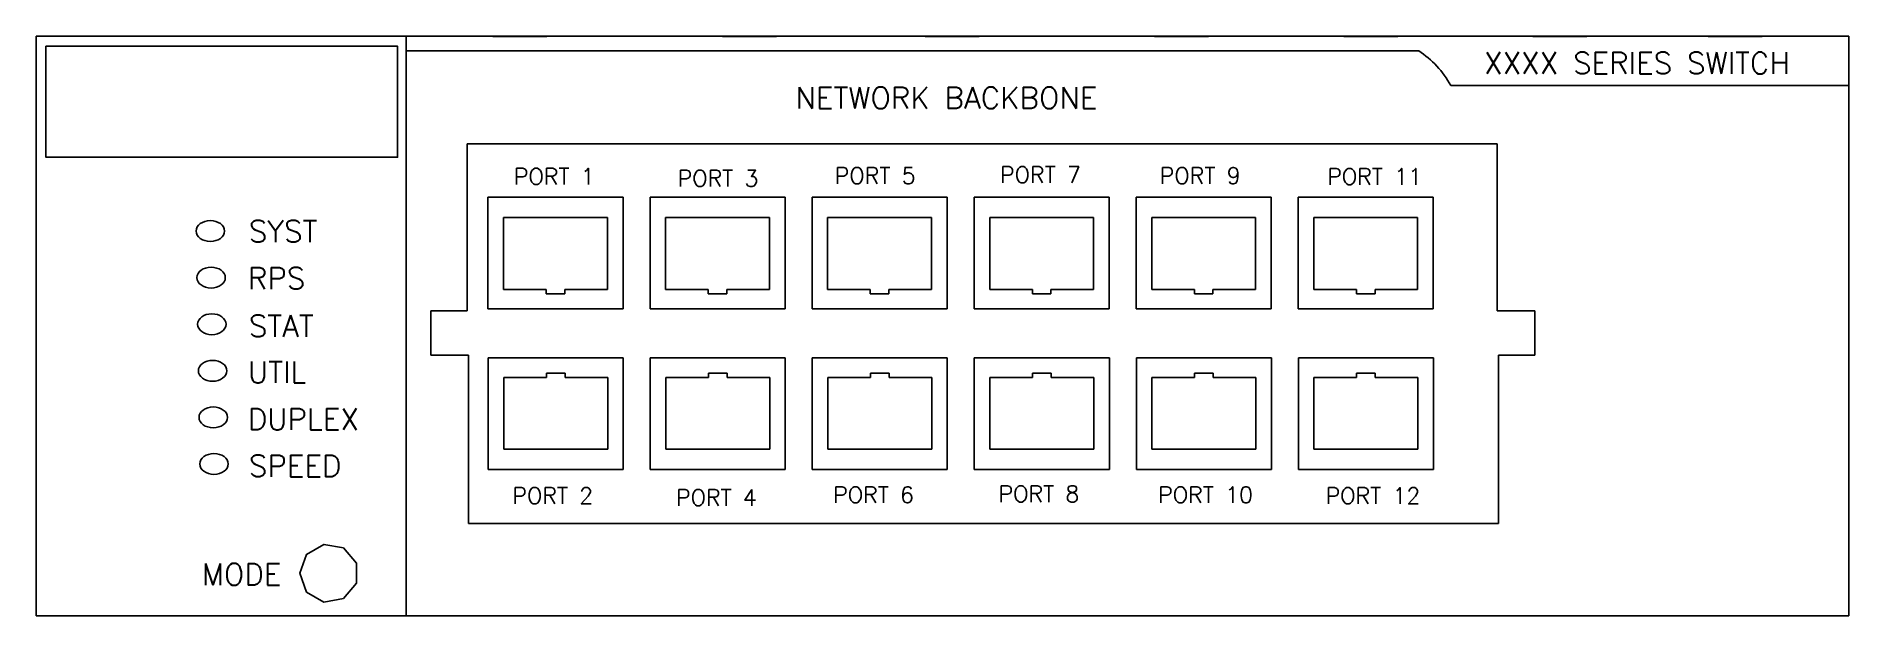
# Model space of a CAD drawing. Extents: x -2.4 to 62.2, y -8.6 to 10.3.
# Drawn here: x 50.219 to 54.413, y -1.469 to -0.129 of the extents above; entities that cross this region are included whole.
import ezdxf

# ---------------------------------------------------------------- set-up
doc = ezdxf.new("R2010")
doc.units = 0
doc.header["$LTSCALE"] = 0.25
doc.header["$MEASUREMENT"] = 0
doc.layers.get('0').update_dxf_attribs({"linetype": 'CONTINUOUS'})
doc.styles.get("Standard").update_dxf_attribs({"font": 'SIMPLEX.shx'})

# ---------------------------------------------------------------- blocks, each defined once
blk = doc.blocks.new('_SWITCH12')
at = {"color": 7, "ltscale": 0.5}
for p, q in [((3.9115, 3.8546), (7.25, 3.8546)), ((4.2373, 3.8544), (4.1123, 3.8544)), ((4.7686, 3.8544), (4.6436, 3.8544)), ((5.2373, 3.8544), (5.1123, 3.8544)), ((5.7686, 3.8544), (5.6436, 3.8544)), ((6.2061, 3.8544), (6.0811, 3.8544)), ((6.6436, 3.8544), (6.5186, 3.8544)), ((7.0498, 3.8544), (6.9248, 3.8544)), ((4.0524, 3.6062), (6.436, 3.6062)), ((4.1008, 3.4824), (4.4133, 3.4824)), ((4.1008, 3.4824), (4.1008, 3.2241)), ((4.4133, 3.4824), (4.4133, 3.2241)), ((4.4758, 3.4824), (4.7883, 3.4824)), ((4.4758, 3.4824), (4.4758, 3.2241)), ((4.7883, 3.4824), (4.7883, 3.2241)), ((4.8508, 3.4824), (5.1633, 3.4824)), ((4.8508, 3.4824), (4.8508, 3.2241)), ((5.1633, 3.4824), (5.1633, 3.2241)), ((5.2258, 3.4824), (5.5383, 3.4824)), ((5.2258, 3.4824), (5.2258, 3.2241)), ((5.5383, 3.4824), (5.5383, 3.2241)), ((5.6008, 3.4824), (5.9133, 3.4824)), ((5.6008, 3.4824), (5.6008, 3.2241)), ((5.9133, 3.4824), (5.9133, 3.2241)), ((5.9758, 3.4824), (6.2883, 3.4824)), ((5.9758, 3.4824), (5.9758, 3.2241)), ((6.2883, 3.4824), (6.2883, 3.2241)), ((4.3773, 3.4353), (4.1369, 3.4353)), ((4.1369, 3.4353), (4.1369, 3.269)), ((4.3773, 3.269), (4.3773, 3.4353)), ((4.7523, 3.4353), (4.5119, 3.4353)), ((4.5119, 3.4353), (4.5119, 3.269)), ((4.7523, 3.269), (4.7523, 3.4353)), ((5.1273, 3.4353), (4.8869, 3.4353)), ((4.8869, 3.4353), (4.8869, 3.269)), ((5.1273, 3.269), (5.1273, 3.4353)), ((5.5023, 3.4353), (5.2619, 3.4353)), ((5.2619, 3.4353), (5.2619, 3.269)), ((5.5023, 3.269), (5.5023, 3.4353)), ((5.8773, 3.4353), (5.6369, 3.4353)), ((5.6369, 3.4353), (5.6369, 3.269)), ((5.8773, 3.269), (5.8773, 3.4353)), ((6.2523, 3.4353), (6.0119, 3.4353)), ((6.0119, 3.4353), (6.0119, 3.269)), ((6.2523, 3.269), (6.2523, 3.4353)), ((4.2356, 3.269), (4.1369, 3.269)), ((4.2356, 3.269), (4.2356, 3.2591)), ((4.2356, 3.2591), (4.2786, 3.2591)), ((4.2786, 3.269), (4.3773, 3.269)), ((4.2786, 3.2591), (4.2786, 3.269)), ((4.6106, 3.269), (4.5119, 3.269)), ((4.6106, 3.269), (4.6106, 3.2591)), ((4.6106, 3.2591), (4.6536, 3.2591)), ((4.6536, 3.269), (4.7523, 3.269)), ((4.6536, 3.2591), (4.6536, 3.269)), ((4.9856, 3.269), (4.8869, 3.269)), ((4.9856, 3.269), (4.9856, 3.2591)), ((4.9856, 3.2591), (5.0286, 3.2591)), ((5.0286, 3.269), (5.1273, 3.269)), ((5.0286, 3.2591), (5.0286, 3.269)), ((5.3606, 3.269), (5.2619, 3.269)), ((5.3606, 3.269), (5.3606, 3.2591)), ((5.3606, 3.2591), (5.4036, 3.2591)), ((5.4036, 3.269), (5.5023, 3.269)), ((5.4036, 3.2591), (5.4036, 3.269)), ((5.7356, 3.269), (5.6369, 3.269)), ((5.7356, 3.269), (5.7356, 3.2591)), ((5.7356, 3.2591), (5.7786, 3.2591)), ((5.7786, 3.269), (5.8773, 3.269)), ((5.7786, 3.2591), (5.7786, 3.269)), ((6.1106, 3.269), (6.0119, 3.269)), ((6.1106, 3.269), (6.1106, 3.2591)), ((6.1106, 3.2591), (6.1536, 3.2591)), ((6.1536, 3.269), (6.2523, 3.269)), ((6.1536, 3.2591), (6.1536, 3.269)), ((4.1008, 3.2241), (4.4133, 3.2241)), ((4.4758, 3.2241), (4.7883, 3.2241)), ((4.8508, 3.2241), (5.1633, 3.2241)), ((5.2258, 3.2241), (5.5383, 3.2241)), ((5.6008, 3.2241), (5.9133, 3.2241)), ((5.9758, 3.2241), (6.2883, 3.2241)), ((4.4138, 3.1108), (4.1013, 3.1108)), ((4.1013, 2.8525), (4.1013, 3.1108)), ((4.4138, 2.8525), (4.4138, 3.1108)), ((4.7888, 3.1108), (4.4763, 3.1108)), ((4.4763, 2.8525), (4.4763, 3.1108)), ((4.7888, 2.8525), (4.7888, 3.1108)), ((5.1638, 3.1108), (4.8513, 3.1108)), ((4.8513, 2.8525), (4.8513, 3.1108)), ((5.1638, 2.8525), (5.1638, 3.1108)), ((5.5388, 3.1108), (5.2263, 3.1108)), ((5.2263, 2.8525), (5.2263, 3.1108)), ((5.5388, 2.8525), (5.5388, 3.1108)), ((5.9138, 3.1108), (5.6013, 3.1108)), ((5.6013, 2.8525), (5.6013, 3.1108)), ((5.9138, 2.8525), (5.9138, 3.1108)), ((6.2888, 3.1108), (5.9763, 3.1108)), ((5.9763, 2.8525), (5.9763, 3.1108)), ((6.2888, 2.8525), (6.2888, 3.1108)), ((4.2361, 3.0659), (4.1374, 3.0659)), ((4.1374, 3.0659), (4.1374, 2.8996)), ((4.2791, 3.0758), (4.2361, 3.0758)), ((4.2361, 3.0758), (4.2361, 3.0659)), ((4.2791, 3.0659), (4.2791, 3.0758)), ((4.2791, 3.0659), (4.3778, 3.0659)), ((4.3778, 2.8996), (4.3778, 3.0659)), ((4.6111, 3.0659), (4.5124, 3.0659)), ((4.5124, 3.0659), (4.5124, 2.8996)), ((4.6541, 3.0758), (4.6111, 3.0758)), ((4.6111, 3.0758), (4.6111, 3.0659)), ((4.6541, 3.0659), (4.6541, 3.0758)), ((4.6541, 3.0659), (4.7528, 3.0659)), ((4.7528, 2.8996), (4.7528, 3.0659)), ((4.9861, 3.0659), (4.8874, 3.0659)), ((4.8874, 3.0659), (4.8874, 2.8996)), ((5.0291, 3.0758), (4.9861, 3.0758)), ((4.9861, 3.0758), (4.9861, 3.0659)), ((5.0291, 3.0659), (5.0291, 3.0758)), ((5.0291, 3.0659), (5.1278, 3.0659)), ((5.1278, 2.8996), (5.1278, 3.0659)), ((5.3611, 3.0659), (5.2624, 3.0659)), ((5.2624, 3.0659), (5.2624, 2.8996)), ((5.4041, 3.0758), (5.3611, 3.0758)), ((5.3611, 3.0758), (5.3611, 3.0659)), ((5.4041, 3.0659), (5.4041, 3.0758)), ((5.4041, 3.0659), (5.5028, 3.0659)), ((5.5028, 2.8996), (5.5028, 3.0659)), ((5.7361, 3.0659), (5.6374, 3.0659)), ((5.6374, 3.0659), (5.6374, 2.8996)), ((5.7791, 3.0758), (5.7361, 3.0758)), ((5.7361, 3.0758), (5.7361, 3.0659)), ((5.7791, 3.0659), (5.7791, 3.0758)), ((5.7791, 3.0659), (5.8778, 3.0659)), ((5.8778, 2.8996), (5.8778, 3.0659)), ((6.1111, 3.0659), (6.0124, 3.0659)), ((6.0124, 3.0659), (6.0124, 2.8996)), ((6.1541, 3.0758), (6.1111, 3.0758)), ((6.1111, 3.0758), (6.1111, 3.0659)), ((6.1541, 3.0659), (6.1541, 3.0758)), ((6.1541, 3.0659), (6.2528, 3.0659)), ((6.2528, 2.8996), (6.2528, 3.0659)), ((4.1374, 2.8996), (4.3778, 2.8996)), ((4.5124, 2.8996), (4.7528, 2.8996)), ((4.8874, 2.8996), (5.1278, 2.8996)), ((5.2624, 2.8996), (5.5028, 2.8996)), ((5.6374, 2.8996), (5.8778, 2.8996)), ((6.0124, 2.8996), (6.2528, 2.8996)), ((4.4138, 2.8525), (4.1013, 2.8525)), ((4.7888, 2.8525), (4.4763, 2.8525)), ((5.1638, 2.8525), (4.8513, 2.8525)), ((5.5388, 2.8525), (5.2263, 2.8525)), ((5.9138, 2.8525), (5.6013, 2.8525)), ((6.2888, 2.8525), (5.9763, 2.8525))]:
    blk.add_line(p, q, dxfattribs=at)
for p, q in [((3.9115, 3.8214), (6.255, 3.8214)), ((7.25, 2.5147), (7.25, 3.8546)), ((6.3288, 3.7412), (7.25, 3.7412)), ((4.0524, 3.6062), (4.0524, 3.2201)), ((6.436, 3.2201), (6.436, 3.6062)), ((4.0524, 3.2201), (3.9684, 3.2201)), ((3.9684, 3.2201), (3.9684, 3.117)), ((6.5232, 3.2201), (6.436, 3.2201)), ((6.5232, 3.117), (6.5232, 3.2201)), ((3.9684, 3.117), (4.0555, 3.117)), ((4.0555, 3.117), (4.0555, 2.7279)), ((6.4391, 3.117), (6.5232, 3.117)), ((6.4393, 2.7279), (6.4391, 3.117)), ((4.0555, 2.7279), (6.4393, 2.7279)), ((3.9115, 2.5147), (7.25, 2.5147))]:
    blk.add_line(p, q)
for points in [[(3.9115, 3.8546), (3.9115, 2.5147), (3.0554, 2.5147), (3.0554, 3.8546)], [(3.0777, 3.8316), (3.0777, 3.5748), (3.8917, 3.5748), (3.8917, 3.8316)], [(3.6808, 2.5695), (3.7209, 2.5464), (3.7664, 2.5544), (3.7962, 2.5898), (3.7962, 2.6361), (3.7664, 2.6715), (3.7209, 2.6796), (3.6808, 2.6564), (3.665, 2.613)]]:
    blk.add_lwpolyline(points, close=True)
blk.add_arc((6.1243, 3.6268), 0.2343, 29.2231, 56.1164)
for centre in [(3.4583, 3.4043), (3.46, 3.2966), (3.4617, 3.1888), (3.4634, 3.0811), (3.465, 2.9734), (3.4667, 2.8657)]:
    blk.add_ellipse(centre, major_axis=(0.0329, 0), ratio=0.733389)
at = {"color": 7, "linetype": 'Continuous', "ltscale": 0.5}
for s, height, p in [('XXXX SERIES SWITCH', 0.05, (6.4062, 3.7676)), ('NETWORK BACKBONE', 0.05, (4.8125, 3.6873)), ('PORT 1', 0.03764, (4.1607, 3.5117)), ('PORT 3', 0.03764, (4.5396, 3.5073)), ('PORT 5', 0.03764, (4.9033, 3.5136)), ('PORT 7', 0.03764, (5.286, 3.5157)), ('PORT 9', 0.03764, (5.6555, 3.5136)), ('PORT 11', 0.03764, (6.043, 3.5115)), ('SYST', 0.05, (3.5472, 3.3785)), ('RPS', 0.05, (3.5451, 3.2701)), ('STAT', 0.05, (3.5474, 3.1598)), ('UTIL', 0.05, (3.5449, 3.053)), ('DUPLEX', 0.05, (3.5447, 2.9443)), ('SPEED', 0.05, (3.5472, 2.8363)), ('MODE', 0.05, (3.4383, 2.5854))]:
    blk.add_text(s, height=height, dxfattribs=at).set_placement(p)
for s, p in [('PORT 2', (4.157, 2.7736)), ('PORT 6', (4.8996, 2.7755)), ('PORT 8', (5.2823, 2.7776)), ('PORT 10', (5.6518, 2.7755)), ('PORT 12', (6.0392, 2.7734)), ('PORT 4', (4.5358, 2.7692))]:
    blk.add_text(s, height=0.03764, rotation=360, dxfattribs=at).set_placement(p)

msp = doc.modelspace()

# ---------------------------------------------------------------- block references
msp.add_blockref('_SWITCH12', (47.1634, -3.9835))

doc.saveas('drawing.dxf')
